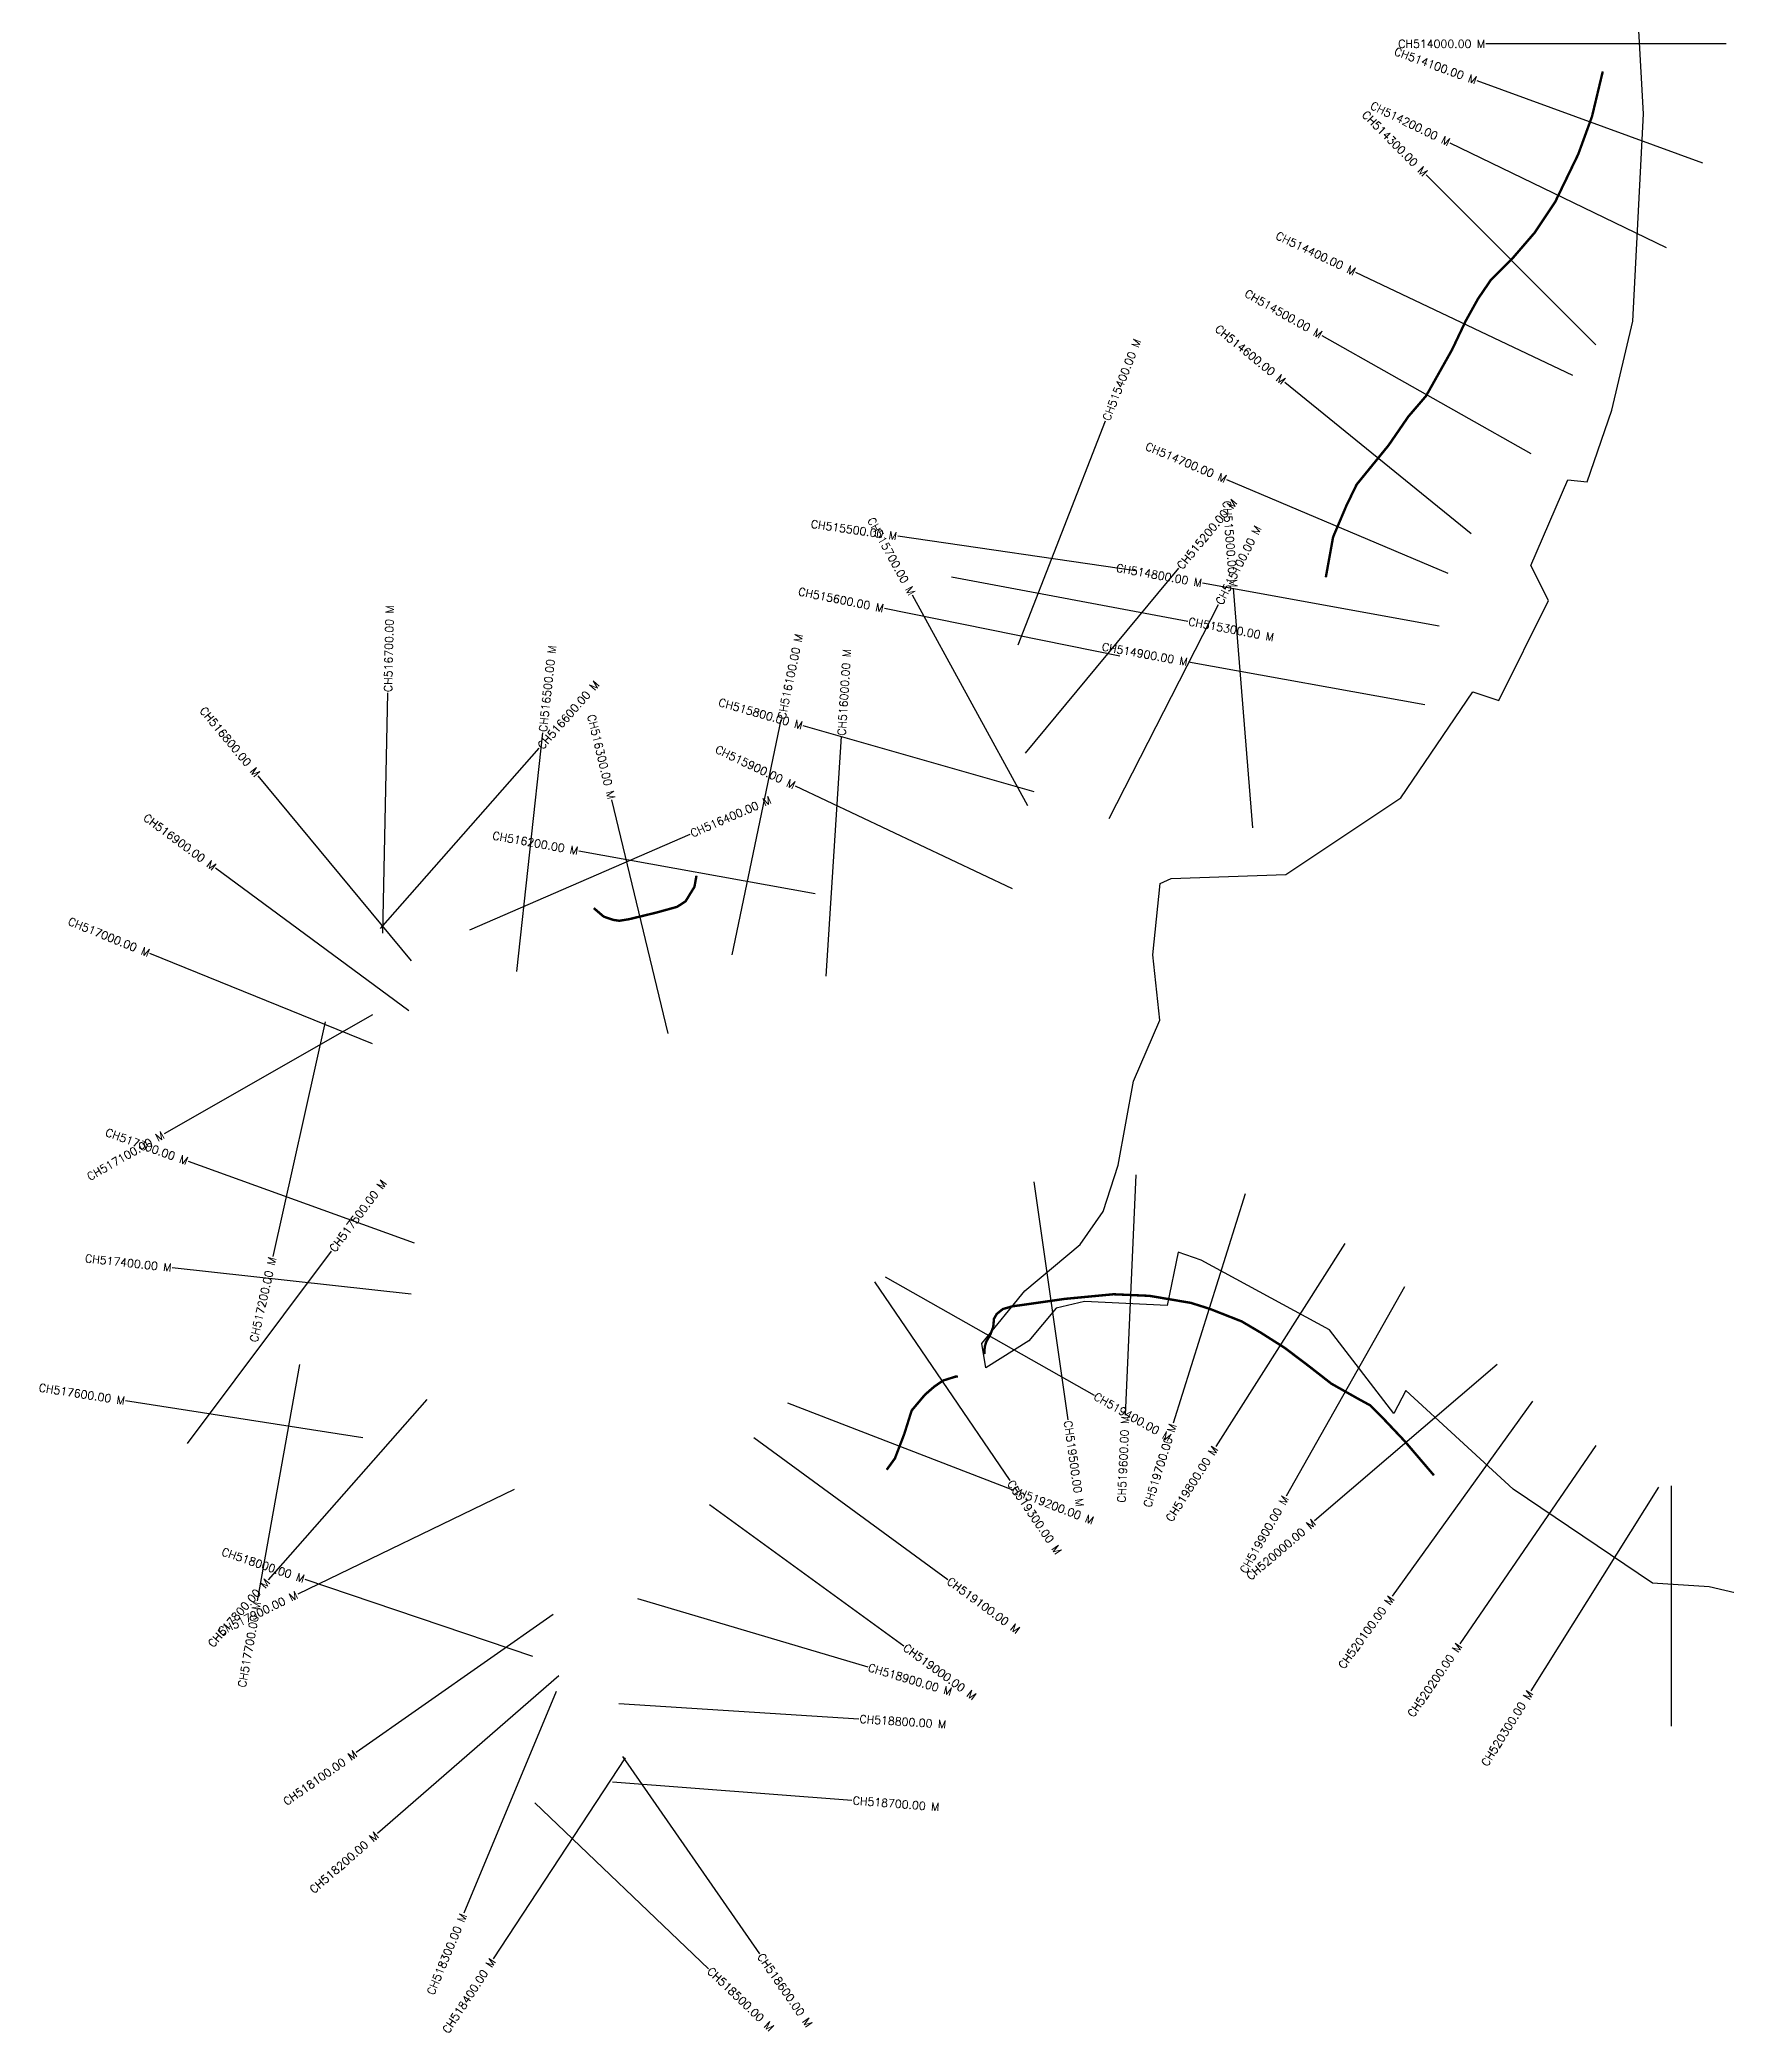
# Model space of a CAD drawing. Header units: metres. Extents: x 315415 to 321268, y 1878108 to 1881184.
# Drawn here: x 315415 to 317520, y 1878641 to 1881128 of the extents above; entities that cross this region are included whole.
import ezdxf
from ezdxf.enums import TextEntityAlignment as Align

# ---------------------------------------------------------------- set-up
doc = ezdxf.new("R2010")
doc.units = ezdxf.units.M
for name, color, linetype in [('CS', 134, 'Continuous'), ('CSMark', 6, 'Continuous'), ('NATURALLY PROTECTED', 3, 'Continuous'), ('village', 3, 'Continuous')]:
    doc.layers.add(name, color=color, linetype=linetype)
doc.styles.get("Standard").update_dxf_attribs({"font": 'simplex.shx'})

msp = doc.modelspace()

# ---------------------------------------------------------------- texts
at = {"layer": 'CSMark'}
for s, rotation, p in [('CH514100.00 M', 339.9977, (317208.6, 1881077.1)), ('CH514300.00 M', 314.9853, (317145.1, 1880960.3)), ('CH514200.00 M', 334.1485, (317175, 1880999.6)), ('CH514400.00 M', 334.5907, (317057.1, 1880838)), ('CH514500.00 M', 330.5795, (317015.1, 1880759.2)), ('CH514600.00 M', 320.9157, (316968.6, 1880700.9)), ('CH514700.00 M', 337.101, (316896.1, 1880579.2)), ('CH515000.00 M', 274.5492, (316905.5, 1880444.5)), ('CH515500.00 M', 351.7415, (316485.1, 1880508.4)), ('CH515700.00 M', 298.682, (316504.2, 1880435.7)), ('CH514800.00 M', 349.7474, (316865.8, 1880449.8)), ('CH515600.00 M', 348.6125, (316468.5, 1880418.2)), ('CH514900.00 M', 349.7474, (316848, 1880351.4)), ('CH516800.00 M', 309.701, (315686.9, 1880210)), ('CH515800.00 M', 344.1234, (316367.1, 1880271.8)), ('CH516300.00 M', 283.5994, (316128.8, 1880180.4)), ('CH515900.00 M', 334.7088, (316357.4, 1880196.9)), ('CH516900.00 M', 323.5928, (315633.4, 1880094.4)), ('CH516200.00 M', 349.7153, (316087, 1880115.6)), ('CH517000.00 M', 337.9682, (315551.5, 1879987.7)), ('CH517300.00 M', 340.1415, (315599.5, 1879728)), ('CH517100.00 M', 29.761, (315569.1, 1879761.7)), ('CH517400.00 M', 353.7028, (315579.3, 1879595.2)), ('CH517200.00 M', 77.3522, (315705.4, 1879608.4)), ('CH517600.00 M', 351.1375, (315521, 1879429.1)), ('CH519600.00 M', 87.4564, (316770.2, 1879410.3)), ('CH519700.00 M', 72.5985, (316829.8, 1879400)), ('CH519800.00 M', 57.5412, (316882.6, 1879371.3)), ('CH519900.00 M', 60.4661, (316970.5, 1879309.3)), ('CH520000.00 M', 40.5552, (317005.9, 1879278.8)), ('CH518000.00 M', 341.2793, (315745.2, 1879206.5)), ('CH517800.00 M', 48.598, (315699.3, 1879205)), ('CH517900.00 M', 25.7998, (315736.1, 1879187.5)), ('CH517700.00 M', 79.8597, (315686.2, 1879178.3)), ('CH520100.00 M', 54.2591, (317102.8, 1879184.3)), ('CH520200.00 M', 55.5032, (317187.4, 1879125.1)), ('CH520300.00 M', 57.8696, (317275.9, 1879066.2)), ('CH518100.00 M', 35.0228, (315809.2, 1878989.6)), ('CH518200.00 M', 41.0338, (315835.7, 1878888.3)), ('CH518300.00 M', 67.4016, (315944, 1878788.5)), ('CH518400.00 M', 56.7439, (315980.6, 1878731.8))]:
    msp.add_text(s, height=10, rotation=rotation, dxfattribs=at).set_placement(p, align=Align.MIDDLE_RIGHT)
msp.add_text('CH514000.00 M', height=10, dxfattribs=at).set_placement((317219.5, 1881123), align=Align.MIDDLE_RIGHT)
for s, rotation, p in [('CH515400.00 M', 68.6171, (316746.1, 1880653.2)), ('CH515200.00 M', 50.3467, (316837.6, 1880469.2)), ('CH515100.00 M', 63.0002, (316887, 1880423.9)), ('CH516700.00 M', 88.7973, (315849.6, 1880313.8)), ('CH515300.00 M', 349.3713, (316849.2, 1880402.1)), ('CH516500.00 M', 83.837, (316043, 1880264.1)), ('CH516100.00 M', 78.2167, (316340.9, 1880280.3)), ('CH516000.00 M', 86.3167, (316415.9, 1880259.4)), ('CH516600.00 M', 48.636, (316039.2, 1880244.6)), ('CH516400.00 M', 23.4257, (316227.9, 1880136.8)), ('CH517500.00 M', 53.1531, (315779.7, 1879616.7)), ('CH519400.00 M', 330.463, (316732.2, 1879435.7)), ('CH519500.00 M', 278.0768, (316698.5, 1879404.3)), ('CH519300.00 M', 304.2439, (316626.4, 1879328.6)), ('CH519200.00 M', 338.8993, (316629.3, 1879318.1)), ('CH519100.00 M', 323.8194, (316549.4, 1879205.6)), ('CH519000.00 M', 324.0005, (316494.7, 1879122.6)), ('CH518900.00 M', 343.4256, (316449.6, 1879096.6)), ('CH518800.00 M', 356.3588, (316438.4, 1879032)), ('CH518700.00 M', 355.5987, (316430, 1878930.3)), ('CH518600.00 M', 304.808, (316314.3, 1878737.8)), ('CH518500.00 M', 316.331, (316250.7, 1878719.5))]:
    msp.add_text(s, height=10, rotation=rotation, dxfattribs=at).set_placement(p, align=Align.MIDDLE_LEFT)

# ---------------------------------------------------------------- linework, layer by layer
at = {"layer": 'CS'}
for p, q in [((317520.5, 1881123), (317220.5, 1881123)), ((317491.5, 1880974.1), (317209.6, 1881076.8)), ((317445.9, 1880868.3), (317175.9, 1880999.2)), ((317357.9, 1880747.4), (317145.9, 1880959.6)), ((317329, 1880708.9), (317058, 1880837.6)), ((317277.2, 1880611.3), (317015.9, 1880758.7)), ((317202.2, 1880511.2), (316969.4, 1880700.3)), ((316636.4, 1880372.9), (316745.7, 1880652.3)), ((317173.4, 1880462), (316897.1, 1880578.8)), ((316782.9, 1880465.2), (316486.1, 1880508.3)), ((316645.5, 1880237.4), (316837, 1880468.4)), ((316553.4, 1880457.6), (316848.2, 1880402.3)), ((317162, 1880396.2), (316866.8, 1880449.6)), ((316929.3, 1880144.4), (316905.5, 1880443.5)), ((316763.6, 1880358.8), (316469.5, 1880418)), ((316648.6, 1880171.7), (316504.6, 1880434.9)), ((316750.3, 1880155.8), (316886.5, 1880423.1)), ((317144.2, 1880297.8), (316849, 1880351.2)), ((315843.3, 1880012.9), (315849.6, 1880312.8)), ((316279.4, 1879985.7), (316340.6, 1880279.3)), ((316656.6, 1880189.4), (316368.1, 1880271.5)), ((315840.3, 1880018.7), (316038.6, 1880243.9)), ((316010.7, 1879964.8), (316042.9, 1880263.1)), ((316396.6, 1879959), (316415.9, 1880258.4)), ((315879.2, 1879978.4), (315687.6, 1880209.2)), ((316629.6, 1880068.3), (316358.3, 1880196.4)), ((316199.6, 1879887.8), (316129, 1880179.4)), ((315951.7, 1880017.1), (316227, 1880136.4)), ((316383.2, 1880061.9), (316088, 1880115.4)), ((315875.7, 1879915.8), (315634.2, 1880093.8)), ((315830.5, 1879874.8), (315552.4, 1879987.4)), ((315830.4, 1879911.1), (315570, 1879762.2)), ((315771.4, 1879902), (315705.7, 1879609.3)), ((315882.6, 1879625.8), (315600.4, 1879727.7)), ((316656.2, 1879702.4), (316698.4, 1879405.3)), ((316783.5, 1879711), (316770.2, 1879411.3)), ((316919.8, 1879687.3), (316830.1, 1879401)), ((317044.2, 1879625.3), (316883.1, 1879372.2)), ((315878.5, 1879562.2), (315580.3, 1879595.1)), ((315599.2, 1879375.8), (315779.1, 1879615.9)), ((316457, 1879577.5), (316625.9, 1879329.5)), ((316470.3, 1879584), (316731.3, 1879436.1)), ((317118.8, 1879571.2), (316971, 1879310.2)), ((315739.2, 1879474.6), (315686.3, 1879179.3)), ((317234.6, 1879474.5), (317006.6, 1879279.4)), ((315818.4, 1879382.7), (315522, 1879428.9)), ((315898.3, 1879430.8), (315699.9, 1879205.8)), ((316348.5, 1879426.4), (316628.4, 1879318.4)), ((317278.7, 1879428.6), (317103.4, 1879185.1)), ((316306.4, 1879383.2), (316548.6, 1879206.1)), ((317357.9, 1879373.1), (317188, 1879125.9)), ((316007.1, 1879318.5), (315737, 1879187.9)), ((317436, 1879321.1), (317276.4, 1879067.1)), ((317452, 1879322.9), (317452, 1879022.9)), ((316251.2, 1879299.5), (316493.9, 1879123.2)), ((316030.3, 1879109.9), (315746.1, 1879206.2)), ((316161.1, 1879182.4), (316448.7, 1879096.9)), ((316055.7, 1879162.3), (315810, 1878990.2)), ((316062.8, 1879085.9), (315836.5, 1878889)), ((316059.6, 1879066.4), (315944.3, 1878789.4)), ((316138, 1879051.1), (316437.4, 1879032.1)), ((316145.6, 1878983.5), (315981.1, 1878732.6)), ((316142.5, 1878984.9), (316313.7, 1878738.6)), ((316129.9, 1878953.4), (316429, 1878930.4)), ((316033, 1878927.4), (316250, 1878720.2))]:
    msp.add_line(p, q, dxfattribs=at)
at = {"layer": 'NATURALLY PROTECTED', "color": 2, "const_width": 3, "flags": 128}
for points in [[(317366.4, 1881088.5), (317353, 1881032.4), (317335.8, 1880985.2), (317307, 1880925.7), (317281.3, 1880887.2), (317254.3, 1880855.9), (317226.7, 1880828.3), (317210.7, 1880804.8), (317195.4, 1880777.3), (317178.2, 1880741.1), (317145.8, 1880683.5), (317123.7, 1880657.8), (317099, 1880621.9), (317059.1, 1880572.9), (317046.3, 1880546.5), (317029.7, 1880507.3), (317020.6, 1880457.1)], [(316234.8, 1880084.6), (316232.3, 1880070.7), (316221.2, 1880052.6), (316210.6, 1880045.7), (316185, 1880038.6), (316150.7, 1880030.3), (316138.5, 1880028.3), (316131, 1880029.4), (316119, 1880033.5), (316106.6, 1880044.1)], [(316594.6, 1879487.3), (316594.2, 1879491.1), (316595, 1879497.4), (316596.6, 1879502.7), (316601.8, 1879512), (316605.3, 1879521.2), (316606.3, 1879531.5), (316609.7, 1879537.5), (316617.3, 1879543.6), (316629, 1879547), (316641.4, 1879548.7), (316694.7, 1879556.3), (316755.5, 1879562.1), (316800.6, 1879560.1), (316852.2, 1879551.3), (316875.4, 1879544), (316915.6, 1879528.2), (316939, 1879514.4), (316969.4, 1879495.1), (316999.7, 1879472.2), (317027.5, 1879450.5), (317062.1, 1879431), (317075.9, 1879423.5), (317093.8, 1879405.5), (317119.2, 1879378.6), (317155.6, 1879336)], [(316472.3, 1879343), (316473.5, 1879344.6), (316482.6, 1879357.2), (316494.3, 1879387.7), (316503.5, 1879417), (316520.1, 1879436.7), (316531.7, 1879446.8), (316542.8, 1879454.4), (316558.1, 1879459.2), (316561.2, 1879459.5)]]:
    msp.add_lwpolyline(points, dxfattribs=at)
at = {"layer": 'village', "color": 3}
msp.add_polyline3d([(321180.5, 1879782.2, 0), (321086.9, 1879754, 0), (321000.1, 1879710.1, 0), (320959.6, 1879620.7, 0), (320714, 1879489.4, 0), (320668.9, 1879445.9, 0), (320584.1, 1879390.5, 0), (320474.6, 1879302.3, 0), (320395.8, 1879288.4, 0), (320211.7, 1879236.2, 0), (320218.7, 1879074.5, 0), (320163.8, 1879000.3, 0), (320110.9, 1878959.8, 0), (319969.2, 1878699.7, 0), (319950.4, 1878646.7, 0), (319932.7, 1878632.2, 0), (319737.2, 1878601.4, 0), (319718.7, 1878547.7, 0), (319686.6, 1878534.7, 0), (319662.1, 1878463.3, 0), (319624.3, 1878442.3, 0), (319595.9, 1878459.4, 0), (319491.9, 1878571, 0), (319395.8, 1878567.7, 0), (319333.8, 1878592.5, 0), (319216.1, 1878620.6, 0), (319230.8, 1878558.2, 0), (319194.1, 1878444.1, 0), (319135.2, 1878410.6, 0), (319097.8, 1878408.2, 0), (318967.2, 1878429.9, 0), (318901.5, 1878443.5, 0), (318866.8, 1878414.3, 0), (318813.2, 1878433.2, 0), (318794.6, 1878465.7, 0), (318723.7, 1878517.1, 0), (318689.7, 1878495.3, 0), (318587.1, 1878585.1, 0), (318492.1, 1878645.8, 0), (318462.2, 1878648.6, 0), (318367.7, 1878706.4, 0), (318347.1, 1878743.5, 0), (318289.4, 1878770.4, 0), (318249.6, 1878810.1, 0), (318211.5, 1878798.1, 0), (318170.2, 1878845.5, 0), (318127.7, 1878874.1, 0), (318043.4, 1878954.1, 0), (317793.4, 1879113.9, 0), (317641.5, 1879163.7, 0), (317499.2, 1879196.8, 0), (317428.7, 1879201.6, 0), (317254.7, 1879318.6, 0), (317120.4, 1879442.1, 0), (317105.4, 1879413.2, 0), (317025.3, 1879517.8, 0), (316865, 1879604.6, 0), (316836.4, 1879614.6, 0), (316822.4, 1879548.1, 0), (316719.5, 1879553.1, 0), (316683.8, 1879544.7, 0), (316649.6, 1879503.9, 0), (316596.2, 1879470.1, 0), (316591, 1879500.8, 0), (316644.6, 1879566.3, 0), (316714.1, 1879624.4, 0), (316742.5, 1879665.2, 0), (316761.4, 1879723.3, 0), (316780.6, 1879828.1, 0), (316813.3, 1879904.3, 0), (316804.6, 1879985.9, 0), (316813.9, 1880074.8, 0), (316827.5, 1880080.9, 0), (316970.5, 1880086, 0), (317114.2, 1880181.8, 0), (317204, 1880314.3, 0), (317236.7, 1880303.3, 0), (317298.6, 1880428.2, 0), (317276.4, 1880472, 0), (317322.9, 1880578.9, 0), (317347, 1880576.4, 0), (317377.8, 1880665.9, 0), (317403.9, 1880776.8, 0), (317417.3, 1881035.6, 0), (317408.9, 1881184.4, 0), (318048.7, 1880968.1, 0), (318334.5, 1880825.1, 0), (318448.2, 1880700.4, 0), (318548.8, 1880549.1, 0), (318644.7, 1880366, 0), (318761, 1879990.7, 0), (319377.4, 1879808, 0), (319678.6, 1879798.2, 0), (321268.2, 1879896, 0)], dxfattribs=at)

msp.set_redraw_order([(e.dxf.handle, doc.entitydb.next_handle()) for e in msp.query("TEXT MTEXT ATTDEF DIMENSION ARC_DIMENSION")])  # texts and dimensions are drawn at this point

doc.saveas('drawing.dxf')
